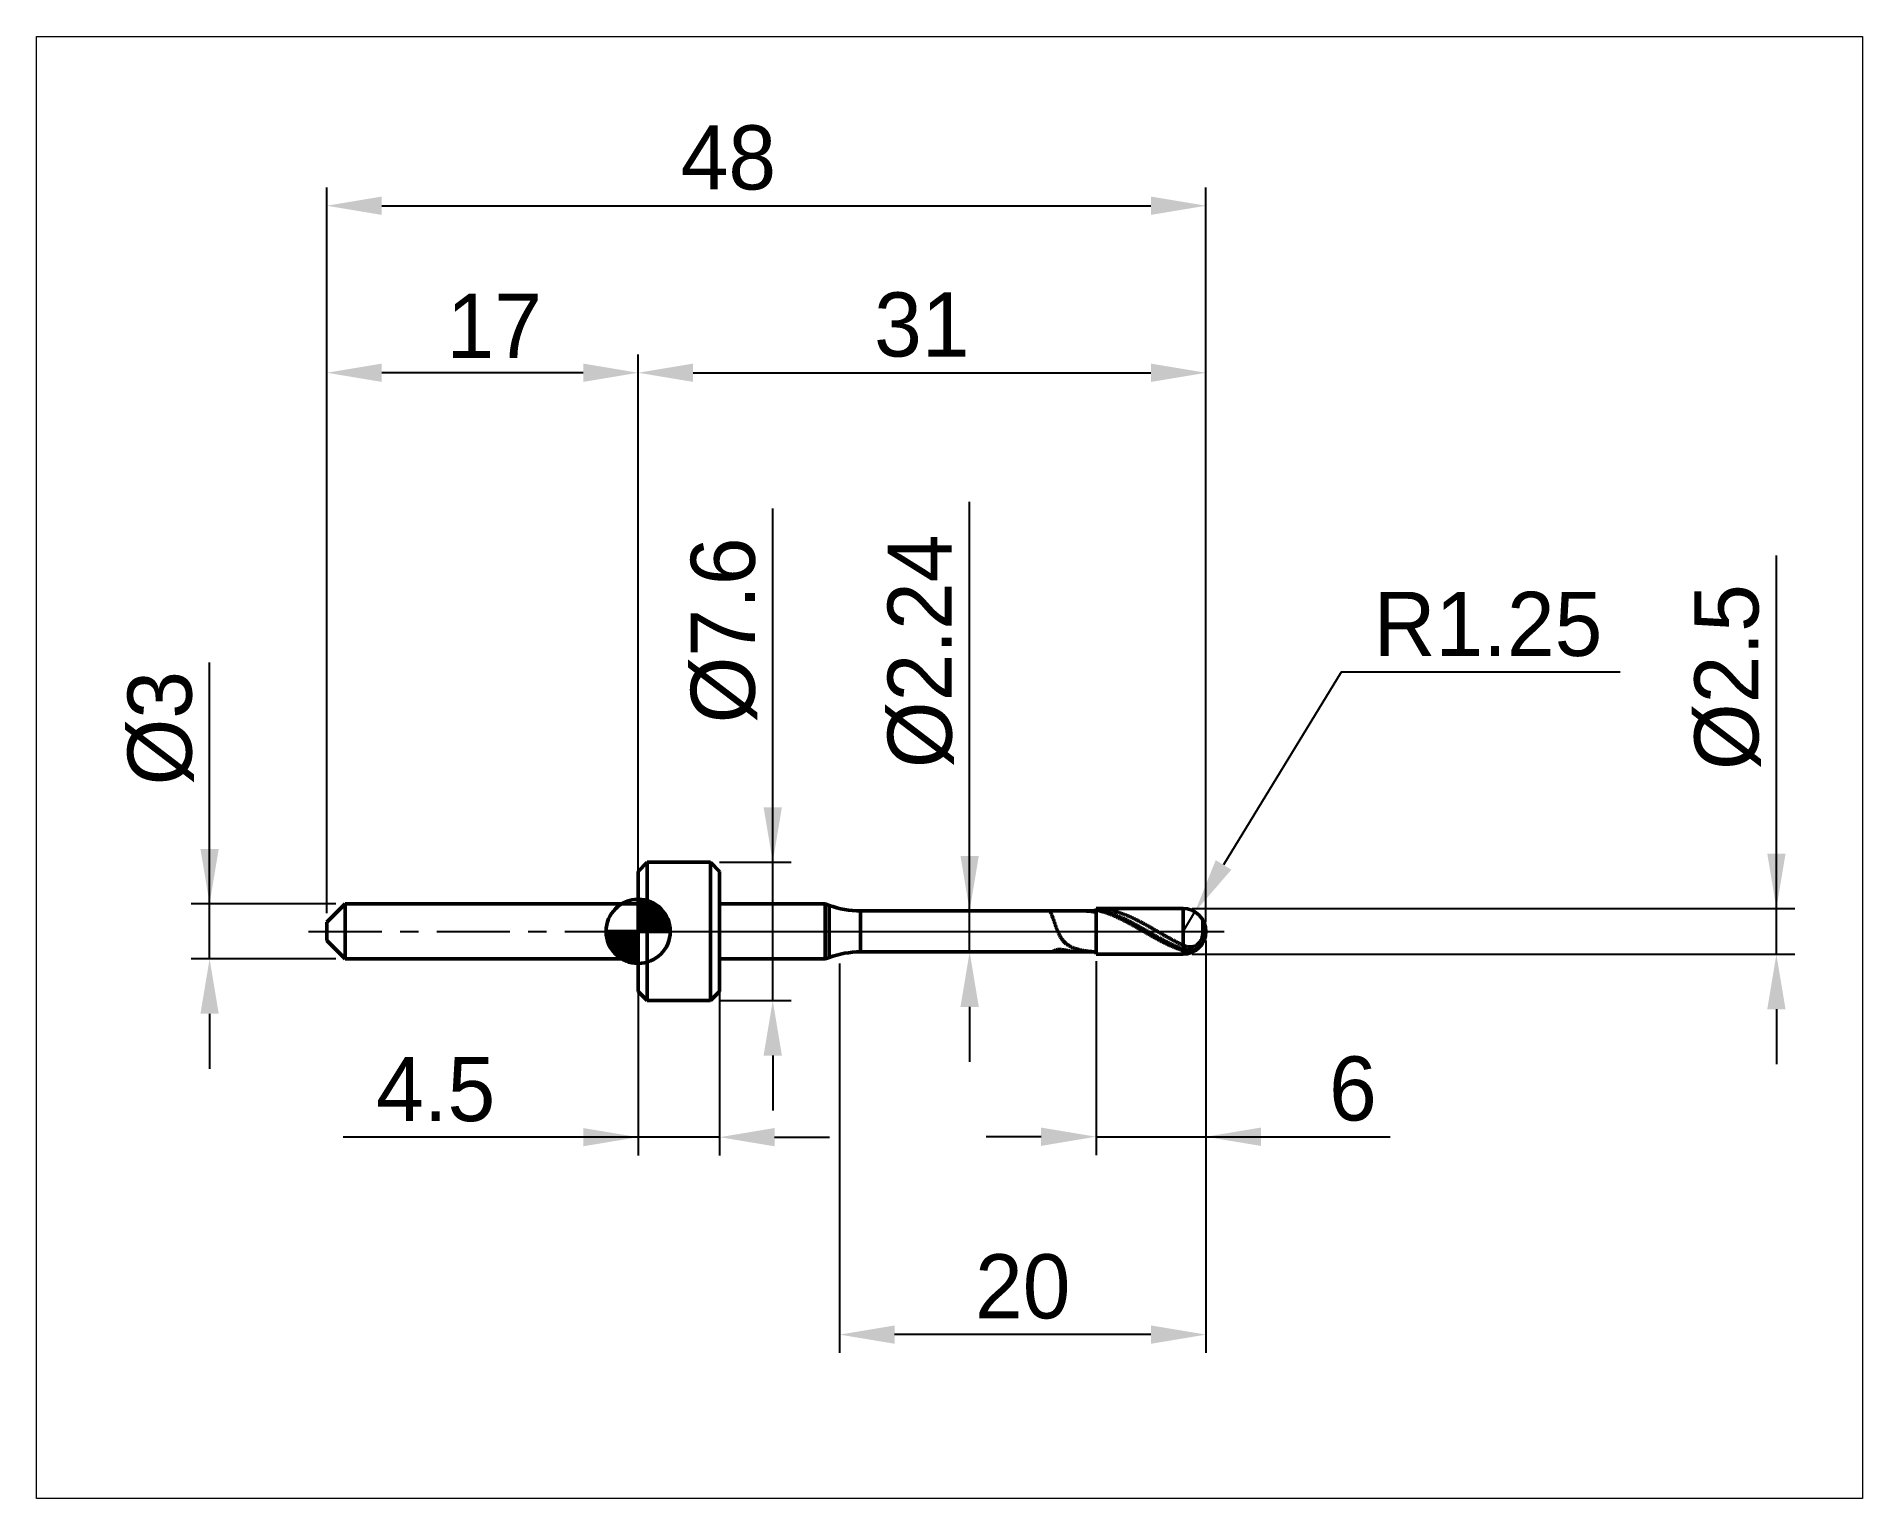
# Model space of a CAD drawing. Header units: millimetres. Extents: x -15.8 to 83.8, y -31 to 48.9.
import ezdxf

# ---------------------------------------------------------------- set-up
doc = ezdxf.new("R2010")
doc.units = ezdxf.units.MM
doc.header["$MEASUREMENT"] = 0
doc.linetypes.add('LONGDASHDASH', pattern=[7, 4, -1, 1, -1])
doc.layers.get('Defpoints').update_dxf_attribs({"linetype": 'CONTINUOUS'})
for name, color, linetype, lineweight in [('1', 4, 'CONTINUOUS', 50), ('2', 7, 'CONTINUOUS', 25), ('4', 2, 'LONGDASHDASH', 25), ('CUT', 1, 'CONTINUOUS', 25), ('INFTOTAL', 9, 'CONTINUOUS', 18), ('NOCUT', 7, 'CONTINUOUS', 25), ('SK1', 4, 'CONTINUOUS', 50), ('SK2', 7, 'CONTINUOUS', 25), ('SK4', 2, 'LONGDASHDASH', 25)]:
    doc.layers.add(name, color=color, linetype=linetype, lineweight=lineweight)
doc.styles.add('Monospac821 BT', font='Monos.ttf', dxfattribs={"height": 3.5})
doc.dimstyles.get("Standard").update_dxf_attribs({"dimtxt": 3.5, "dimasz": 3, "dimexe": 1, "dimexo": 0.5, "dimgap": 0.8, "dimtad": 1, "dimtoh": 1, "dimzin": 1, "dimdsep": 46, "dimtxsty": 'Monospac821 BT', "dimcen": 2.5, "dimadec": 1, "dimazin": 0, "dimtfac": 1, "dimtdec": 4, "dimtix": 1, "dimtmove": 1, "dimatfit": 3, "dimfxl": 1, "dimtolj": 1, "dimtzin": 1, "dimarcsym": 0})

msp = doc.modelspace()

# ---------------------------------------------------------------- blocks, each defined once
blk = doc.blocks.new('*D0')
at = {"layer": 'Defpoints', "color": 0}
for p in [(48, 39.614), (0, 0.5), (48, 0)]:
    blk.add_point(p, dxfattribs=at)
at = {"layer": 'SK2', "color": 0, "lineweight": -2}
for p, q in [((0, 1), (0, 40.614)), ((48, 0.5), (48, 40.614)), ((3, 39.614), (45, 39.614))]:
    blk.add_line(p, q, dxfattribs=at)
at = {"layer": 'SK2', "color": 0}
for points in [[(3, 40.114), (3, 39.114), (0, 39.614)], [(45, 39.114), (45, 40.114), (48, 39.614)]]:
    blk.add_solid(points, dxfattribs=at)
at = {"layer": 'SK2', "color": 0, "linetype": 'ByBlock', "insert": (21.927, 42.225), "char_height": 3.5, "attachment_point": 5}
blk.add_mtext('\\A1;48', dxfattribs=at)
blk = doc.blocks.new('*D1')
at = {"layer": 'Defpoints', "color": 0}
for p in [(0, 30.495), (17, 3.275), (0, 0.5)]:
    blk.add_point(p, dxfattribs=at)
at = {"layer": 'SK2', "color": 0, "lineweight": -2}
for p, q in [((0, 1), (0, 31.495)), ((17, 3.775), (17, 31.495)), ((14, 30.495), (3, 30.495))]:
    blk.add_line(p, q, dxfattribs=at)
at = {"layer": 'SK2', "color": 0}
for points in [[(3, 30.995), (3, 29.995), (0, 30.495)], [(14, 29.995), (14, 30.995), (17, 30.495)]]:
    blk.add_solid(points, dxfattribs=at)
at = {"layer": 'SK2', "color": 0, "linetype": 'ByBlock', "insert": (9.145, 33.055), "char_height": 3.5, "attachment_point": 5}
blk.add_mtext('\\A1;17', dxfattribs=at)
blk = doc.blocks.new('*D2')
at = {"layer": 'Defpoints', "color": 0}
for p in [(-6.4, 1.5), (1, 1.5), (1, -1.5)]:
    blk.add_point(p, dxfattribs=at)
at = {"layer": 'SK2', "color": 0, "lineweight": -2}
for p, q in [((-6.4, 1.5), (-6.4, 14.686)), ((-6.4, 4.5), (-6.4, 7.5)), ((0.5, 1.5), (-7.4, 1.5)), ((-6.4, -1.5), (-6.4, 1.5)), ((0.5, -1.5), (-7.4, -1.5)), ((-6.4, -4.5), (-6.4, -7.5))]:
    blk.add_line(p, q, dxfattribs=at)
at = {"layer": 'SK2', "color": 0}
for points in [[(-6.9, 4.5), (-5.9, 4.5), (-6.4, 1.5)], [(-5.9, -4.5), (-6.9, -4.5), (-6.4, -1.5)]]:
    blk.add_solid(points, dxfattribs=at)
at = {"layer": 'SK2', "color": 0, "linetype": 'ByBlock', "insert": (-9.062, 11.093), "char_height": 3.5, "attachment_point": 5, "rotation": 90}
blk.add_mtext('\\A1;%%c3', dxfattribs=at)
blk = doc.blocks.new('*D3')
at = {"layer": '2', "color": 0, "lineweight": -2}
for p, q in [((79.15, 1.25), (79.15, 20.5155)), ((79.15, 4.25), (79.15, 7.25)), ((47.25, 1.25), (80.15, 1.25)), ((79.15, -1.25), (79.15, 1.25)), ((47.25, -1.25), (80.15, -1.25)), ((79.15, -4.25), (79.15, -7.25))]:
    blk.add_line(p, q, dxfattribs=at)
at = {"layer": '2', "color": 0}
for points in [[(78.65, 4.25), (79.65, 4.25), (79.15, 1.25)], [(79.65, -4.25), (78.65, -4.25), (79.15, -1.25)]]:
    blk.add_solid(points, dxfattribs=at)
at = {"layer": 'Defpoints', "color": 0}
for p in [(46.75, 1.25), (79.15, 1.25), (46.75, -1.25)]:
    blk.add_point(p, dxfattribs=at)
at = {"layer": '2', "color": 0, "linetype": 'ByBlock', "insert": (76.488, 13.88275), "char_height": 3.5, "attachment_point": 5, "rotation": 90}
blk.add_mtext('\\A1;%%c2.5', dxfattribs=at)
blk = doc.blocks.new('*D4')
at = {"layer": '2', "color": 0, "lineweight": -2}
for p, q in [((55.382, 14.15), (48.963, 3.628)), ((70.619, 14.15), (55.382, 14.15)), ((46.75, 0), (47.401, 1.067))]:
    blk.add_line(p, q, dxfattribs=at)
at = {"layer": '2', "color": 0}
blk.add_solid([(48.536, 3.889), (49.39, 3.368), (47.401, 1.067)], dxfattribs=at)
at = {"layer": 'Defpoints', "color": 0}
for p in [(47.401, 1.067), (46.75, 0)]:
    blk.add_point(p, dxfattribs=at)
at = {"layer": '2', "color": 0, "linetype": 'ByBlock', "insert": (63.401, 16.761), "char_height": 3.5, "attachment_point": 5}
blk.add_mtext('\\A1;R1.25', dxfattribs=at)
blk = doc.blocks.new('*D5')
at = {"layer": '2', "color": 0, "lineweight": -2}
for p, q in [((35.1, 1.12), (35.1, 23.455)), ((35.1, 4.12), (35.1, 7.12)), ((41.5, 1.12), (34.1, 1.12)), ((35.1, -1.12), (35.1, 1.12)), ((41.5, -1.12), (34.1, -1.12)), ((35.1, -4.12), (35.1, -7.12))]:
    blk.add_line(p, q, dxfattribs=at)
at = {"layer": '2', "color": 0}
for points in [[(34.6, 4.12), (35.6, 4.12), (35.1, 1.12)], [(35.6, -4.12), (34.6, -4.12), (35.1, -1.12)]]:
    blk.add_solid(points, dxfattribs=at)
at = {"layer": 'Defpoints', "color": 0}
for p in [(35.1, 1.12), (42, 1.12), (42, -1.12)]:
    blk.add_point(p, dxfattribs=at)
at = {"layer": '2', "color": 0, "linetype": 'ByBlock', "insert": (32.438, 15.2875), "char_height": 3.5, "attachment_point": 5, "rotation": 90}
blk.add_mtext('\\A1;%%c2.24', dxfattribs=at)
blk = doc.blocks.new('*D6')
at = {"layer": '2', "color": 0, "lineweight": -2}
for p, q in [((24.35, 3.775), (24.35, 23.0895)), ((24.35, 6.775), (24.35, 9.775)), ((21.45, 3.775), (25.35, 3.775)), ((24.35, -3.775), (24.35, 3.775)), ((21.45, -3.775), (25.35, -3.775)), ((24.35, -6.775), (24.35, -9.775))]:
    blk.add_line(p, q, dxfattribs=at)
at = {"layer": '2', "color": 0}
for points in [[(23.85, 6.775), (24.85, 6.775), (24.35, 3.775)], [(24.85, -6.775), (23.85, -6.775), (24.35, -3.775)]]:
    blk.add_solid(points, dxfattribs=at)
at = {"layer": 'Defpoints', "color": 0}
for p in [(20.95, 3.775), (24.35, 3.775), (20.95, -3.775)]:
    blk.add_point(p, dxfattribs=at)
at = {"layer": '2', "color": 0, "linetype": 'ByBlock', "insert": (21.688, 16.43225), "char_height": 3.5, "attachment_point": 5, "rotation": 90}
blk.add_mtext('\\A1;%%c7.6', dxfattribs=at)
blk = doc.blocks.new('*D7')
at = {"layer": '2', "color": 0, "lineweight": -2}
for p, q in [((48, -0.5), (48, -12.21)), ((42, -1.62), (42, -12.21)), ((39, -11.21), (36, -11.21)), ((42, -11.21), (48, -11.21)), ((48, -11.21), (58.057, -11.21)), ((51, -11.21), (54, -11.21))]:
    blk.add_line(p, q, dxfattribs=at)
at = {"layer": '2', "color": 0}
for points in [[(39, -11.71), (39, -10.71), (42, -11.21)], [(51, -10.71), (51, -11.71), (48, -11.21)]]:
    blk.add_solid(points, dxfattribs=at)
at = {"layer": 'Defpoints', "color": 0}
for p in [(48, 0), (42, -1.12), (48, -11.21)]:
    blk.add_point(p, dxfattribs=at)
at = {"layer": '2', "color": 0, "linetype": 'ByBlock', "insert": (56.0285, -8.59875), "char_height": 3.5, "attachment_point": 5}
blk.add_mtext('\\A1;6', dxfattribs=at)
blk = doc.blocks.new('*D8')
at = {"layer": '2', "color": 0, "lineweight": -2}
for p, q in [((17, -1), (17, 31.495)), ((48, 0.5), (48, 31.495)), ((20, 30.495), (45, 30.495))]:
    blk.add_line(p, q, dxfattribs=at)
at = {"layer": '2', "color": 0}
for points in [[(20, 30.995), (20, 29.995), (17, 30.495)], [(45, 29.995), (45, 30.995), (48, 30.495)]]:
    blk.add_solid(points, dxfattribs=at)
at = {"layer": 'Defpoints', "color": 0}
for p in [(48, 30.495), (48, 0), (17, -1.5)]:
    blk.add_point(p, dxfattribs=at)
at = {"layer": '2', "color": 0, "linetype": 'ByBlock', "insert": (32.489, 33.106), "char_height": 3.5, "attachment_point": 5}
blk.add_mtext('\\A1;31', dxfattribs=at)
blk = doc.blocks.new('*D9')
at = {"layer": '2', "color": 0, "lineweight": -2}
for p, q in [((17, 2.775), (17, -12.233)), ((21.45, 2.775), (21.45, -12.233)), ((17, -11.233), (0.888, -11.233)), ((14, -11.233), (11, -11.233)), ((21.45, -11.233), (17, -11.233)), ((24.45, -11.233), (27.45, -11.233))]:
    blk.add_line(p, q, dxfattribs=at)
at = {"layer": '2', "color": 0}
for points in [[(14, -11.733), (14, -10.733), (17, -11.233)], [(24.45, -10.733), (24.45, -11.733), (21.45, -11.233)]]:
    blk.add_solid(points, dxfattribs=at)
at = {"layer": 'Defpoints', "color": 0}
for p in [(17, 3.275), (21.45, 3.275), (17, -11.233)]:
    blk.add_point(p, dxfattribs=at)
at = {"layer": '2', "color": 0, "linetype": 'ByBlock', "insert": (5.944, -8.633), "char_height": 3.5, "attachment_point": 5}
blk.add_mtext('\\A1;4.5', dxfattribs=at)
blk = doc.blocks.new('*D10')
at = {"layer": '2', "color": 0, "lineweight": -2}
for p, q in [((48, -0.5), (48, -23.011)), ((28, -1.75), (28, -23.011)), ((45, -22.011), (31, -22.011))]:
    blk.add_line(p, q, dxfattribs=at)
at = {"layer": '2', "color": 0}
for points in [[(31, -21.511), (31, -22.511), (28, -22.011)], [(45, -22.511), (45, -21.511), (48, -22.011)]]:
    blk.add_solid(points, dxfattribs=at)
at = {"layer": 'Defpoints', "color": 0}
for p in [(48, 0), (28, -1.25), (28, -22.011)]:
    blk.add_point(p, dxfattribs=at)
at = {"layer": '2', "color": 0, "linetype": 'ByBlock', "insert": (38, -19.4), "char_height": 3.5, "attachment_point": 5}
blk.add_mtext('\\A1;20', dxfattribs=at)

# ---------------------------------------------------------------- dimensions: what is measured, and where the dimension line sits
at = {"layer": '2'}
for base, p1, p2, override, picture, middle in [((48, 30.494701), (17, -1.5), (48, 0), {"dimtoh": 0, "dimzin": 9, "dimtmove": 0}, '*D8', (32.489481, 30.494701)), ((17, -11.2334041581), (21.45, 3.275), (17, 3.275), {"dimtoh": 0, "dimdec": 1, "dimzin": 9, "dimtmove": 0}, '*D9', (5.944, -11.2334041581)), ((28, -22.010862), (48, 0), (28, -1.25006), {"dimtoh": 0, "dimzin": 9, "dimtmove": 0}, '*D10', (38, -22.010862)), ((48, -11.21), (42, -1.12), (48, 0), {"dimtoh": 0, "dimzin": 9, "dimtmove": 0}, '*D7', (56.0285, -11.21))]:
    dim = msp.add_linear_dim(base=base, p1=p1, p2=p2, dimstyle='STANDARD', override=override, dxfattribs=at)
    dim.commit()
    dim.dimension.update_dxf_attribs({"geometry": picture, "text_midpoint": middle, "dimtype": 160})
for base, p1, p2, override, picture, middle in [((24.35, 3.775), (20.95, -3.775), (20.95, 3.775), {"dimtoh": 0, "dimdec": 1, "dimzin": 9, "dimtmove": 0}, '*D6', (24.35, 16.43225)), ((35.1, 1.12), (42, -1.12), (42, 1.12), {"dimtoh": 0, "dimzin": 9, "dimtmove": 0}, '*D5', (35.1, 15.2875)), ((79.15, 1.25), (46.75, -1.25), (46.75, 1.25), {"dimtoh": 0, "dimzin": 9, "dimtmove": 0}, '*D3', (79.15, 13.88275))]:
    dim = msp.add_linear_dim(base=base, p1=p1, p2=p2, angle=270, text='%%c<>', dimstyle='STANDARD', override=override, dxfattribs=at)
    dim.commit()
    dim.dimension.update_dxf_attribs({"geometry": picture, "text_midpoint": middle, "dimtype": 160})
dim = msp.add_radius_dim(center=(46.75, 0), mpoint=(47.400973, 1.067114), text='R1.25', dimstyle='STANDARD', dxfattribs=at)
dim.commit()
dim.dimension.update_dxf_attribs({"geometry": '*D4', "text_midpoint": (55.381947, 14.15), "dimtype": 164})
at = {"layer": 'SK2'}
for base, p1, p2, picture, middle in [((48, 39.614088), (0, 0.5), (48, 0), '*D0', (21.927045, 39.614088)), ((0, 30.494701), (17, 3.275), (0, 0.5), '*D1', (9.144549, 30.494701))]:
    dim = msp.add_linear_dim(base=base, p1=p1, p2=p2, dimstyle='STANDARD', override={"dimtoh": 0, "dimzin": 9, "dimtmove": 0}, dxfattribs=at)
    dim.commit()
    dim.dimension.update_dxf_attribs({"geometry": picture, "text_midpoint": middle, "dimtype": 160})
dim = msp.add_linear_dim(base=(-6.4, 1.5), p1=(1, -1.5), p2=(1, 1.5), angle=270, text='%%c<>', dimstyle='STANDARD', override={"dimtoh": 0, "dimzin": 9, "dimtmove": 0}, dxfattribs=at)
dim.commit()
dim.dimension.update_dxf_attribs({"geometry": '*D2', "text_midpoint": (-6.4, 11.093), "dimtype": 160})

# ---------------------------------------------------------------- linework, layer by layer
at = {"layer": '1'}
for p, q in [((17.5, 3.775), (17, 3.275)), ((17, 3.275), (17, 1.5)), ((17, 3.275), (17, 1.5)), ((17, -3.275), (17, 3.275)), ((20.95, 3.775), (17.5, 3.775)), ((17.5, 3.775), (17.5, -3.775)), ((21.45, 3.275), (20.95, 3.775)), ((20.95, 3.775), (20.95, -3.775)), ((21.45, 1.5), (21.45, 3.275)), ((17, 1.5), (17, -1.5)), ((17, 1.5), (17, -1.5)), ((27.207324, 1.5), (21.45, 1.5)), ((21.45, 1.5), (21.45, -1.5)), ((27.422899, 1.421537), (27.207324, 1.5)), ((27.207324, 1.5), (27.207324, -1.5)), ((27.422899, 1.421537), (27.422899, -1.421537)), ((42, 1.12), (29.133, 1.12)), ((29.133, -1.12), (29.133, 1.12)), ((39.5, 1.073756), (39.528333, 1.105294)), ((39.5, 1.072549), (39.5, 1.073756)), ((39.528333, 1.025325), (39.5, 1.072549)), ((39.528333, 1.105294), (39.556667, 1.118452)), ((39.556667, 0.966313), (39.528333, 1.025325)), ((39.556667, 1.118452), (39.572357, 1.12)), ((41.256667, 1.119936), (41.233611, 1.12)), ((41.285, 1.119685), (41.256667, 1.119936)), ((41.313333, 1.119241), (41.285, 1.119685)), ((41.341667, 1.118605), (41.313333, 1.119241)), ((41.37, 1.117778), (41.341667, 1.118605)), ((41.398333, 1.11676), (41.37, 1.117778)), ((41.426667, 1.11555), (41.398333, 1.11676)), ((41.455, 1.11415), (41.426667, 1.11555)), ((41.483333, 1.112558), (41.455, 1.11415)), ((41.511667, 1.110776), (41.483333, 1.112558)), ((41.54, 1.108804), (41.511667, 1.110776)), ((41.568333, 1.106642), (41.54, 1.108804)), ((41.596667, 1.10429), (41.568333, 1.106642)), ((41.625, 1.101749), (41.596667, 1.10429)), ((41.653333, 1.09902), (41.625, 1.101749)), ((41.681667, 1.096102), (41.653333, 1.09902)), ((41.71, 1.092997), (41.681667, 1.096102)), ((41.738333, 1.089704), (41.71, 1.092997)), ((41.766667, 1.086225), (41.738333, 1.089704)), ((41.795, 1.08256), (41.766667, 1.086225)), ((41.823333, 1.078709), (41.795, 1.08256)), ((41.851667, 1.074674), (41.823333, 1.078709)), ((41.88, 1.070455), (41.851667, 1.074674)), ((41.908333, 1.066052), (41.88, 1.070455)), ((41.936667, 1.061467), (41.908333, 1.066052)), ((41.965, 1.056699), (41.936667, 1.061467)), ((41.993333, 1.051751), (41.965, 1.056699)), ((42.021667, 1.160683), (41.993333, 1.051751)), ((46.75, 1.25), (42, 1.25)), ((42, 1.25), (42, 1.12)), ((42, -1.25), (42, 1.25)), ((42, 1.12), (42, -1.12)), ((42.021667, 1.24939), (42.010056, 1.25)), ((42.05, 1.248771), (42.021667, 1.24939)), ((42.021667, 1.186225), (42.05, 1.181652)), ((42.05, 1.154511), (42.021667, 1.160683)), ((42.078333, 1.247939), (42.05, 1.248771)), ((42.05, 1.181652), (42.078333, 1.176877)), ((42.078333, 1.148142), (42.05, 1.154511)), ((42.106667, 1.246894), (42.078333, 1.247939)), ((42.078333, 1.176877), (42.106667, 1.171901)), ((42.106667, 1.141576), (42.078333, 1.148142)), ((42.135, 1.245635), (42.106667, 1.246894)), ((42.106667, 1.171901), (42.135, 1.166724)), ((42.135, 1.134814), (42.106667, 1.141576)), ((42.163333, 1.244162), (42.135, 1.245635)), ((42.135, 1.166724), (42.163333, 1.161347)), ((42.163333, 1.127858), (42.135, 1.134814)), ((42.191667, 1.242476), (42.163333, 1.244162)), ((42.163333, 1.161347), (42.191667, 1.155771)), ((42.191667, 1.120709), (42.163333, 1.127858)), ((42.22, 1.240578), (42.191667, 1.242476)), ((42.191667, 1.155771), (42.22, 1.149997)), ((42.22, 1.113369), (42.191667, 1.120709)), ((42.248333, 1.238467), (42.22, 1.240578)), ((42.22, 1.149997), (42.248333, 1.144026)), ((42.248333, 1.105837), (42.22, 1.113369)), ((42.276667, 1.236144), (42.248333, 1.238467)), ((42.248333, 1.144026), (42.276667, 1.13786)), ((42.276667, 1.098116), (42.248333, 1.105837)), ((42.305, 1.233609), (42.276667, 1.236144)), ((42.276667, 1.13786), (42.305, 1.131498)), ((42.305, 1.090207), (42.276667, 1.098116)), ((42.333333, 1.230863), (42.305, 1.233609)), ((42.305, 1.131498), (42.333333, 1.124943)), ((42.333333, 1.082111), (42.305, 1.090207)), ((42.361667, 1.227907), (42.333333, 1.230863)), ((42.333333, 1.124943), (42.361667, 1.118195)), ((42.361667, 1.07383), (42.333333, 1.082111)), ((42.39, 1.22474), (42.361667, 1.227907)), ((42.361667, 1.118195), (42.39, 1.111255)), ((42.39, 1.065365), (42.361667, 1.07383)), ((42.418333, 1.221363), (42.39, 1.22474)), ((42.39, 1.111255), (42.418333, 1.104125)), ((42.418333, 1.056718), (42.39, 1.065365)), ((42.446667, 1.217777), (42.418333, 1.221363)), ((42.418333, 1.104125), (42.446667, 1.096806)), ((42.446667, 1.047889), (42.418333, 1.056718)), ((42.475, 1.213982), (42.446667, 1.217777)), ((42.446667, 1.096806), (42.475, 1.0893)), ((42.475, 1.038881), (42.446667, 1.047889)), ((42.503333, 1.20998), (42.475, 1.213982)), ((42.475, 1.0893), (42.503333, 1.081606)), ((42.503333, 1.029696), (42.475, 1.038881)), ((42.531667, 1.20577), (42.503333, 1.20998)), ((42.503333, 1.081606), (42.531667, 1.073728)), ((42.531667, 1.020333), (42.503333, 1.029696)), ((42.56, 1.201354), (42.531667, 1.20577)), ((42.531667, 1.073728), (42.56, 1.065666)), ((42.56, 1.010797), (42.531667, 1.020333)), ((42.588333, 1.196733), (42.56, 1.201354)), ((42.56, 1.065666), (42.588333, 1.057421)), ((42.588333, 1.001087), (42.56, 1.010797)), ((42.616667, 1.191906), (42.588333, 1.196733)), ((42.588333, 1.057421), (42.616667, 1.048995)), ((42.616667, 0.991205), (42.588333, 1.001087)), ((42.645, 1.186875), (42.616667, 1.191906)), ((42.616667, 1.048995), (42.645, 1.040389)), ((42.673333, 1.181641), (42.645, 1.186875)), ((42.645, 1.040389), (42.673333, 1.031605)), ((42.701667, 1.176204), (42.673333, 1.181641)), ((42.673333, 1.031605), (42.701667, 1.022645)), ((42.73, 1.170566), (42.701667, 1.176204)), ((42.701667, 1.022645), (42.73, 1.013509)), ((42.758333, 1.164728), (42.73, 1.170566)), ((42.73, 1.013509), (42.758333, 1.0042)), ((42.786667, 1.15869), (42.758333, 1.164728)), ((42.758333, 1.0042), (42.786667, 0.994719)), ((42.815, 1.152453), (42.786667, 1.15869)), ((42.843333, 1.14602), (42.815, 1.152453)), ((42.871667, 1.13939), (42.843333, 1.14602)), ((42.9, 1.132565), (42.871667, 1.13939)), ((42.928333, 1.125546), (42.9, 1.132565)), ((42.956667, 1.118334), (42.928333, 1.125546)), ((42.985, 1.110931), (42.956667, 1.118334)), ((43.013333, 1.103337), (42.985, 1.110931)), ((43.041667, 1.095554), (43.013333, 1.103337)), ((43.07, 1.087584), (43.041667, 1.095554)), ((43.098333, 1.079428), (43.07, 1.087584)), ((43.126667, 1.071087), (43.098333, 1.079428)), ((43.155, 1.062562), (43.126667, 1.071087)), ((43.183333, 1.053855), (43.155, 1.062562)), ((43.211667, 1.044968), (43.183333, 1.053855)), ((43.24, 1.035902), (43.211667, 1.044968)), ((43.268333, 1.026658), (43.24, 1.035902)), ((43.296667, 1.017239), (43.268333, 1.026658)), ((43.325, 1.007645), (43.296667, 1.017239)), ((43.353333, 0.997879), (43.325, 1.007645)), ((43.381667, 0.987942), (43.353333, 0.997879)), ((46.75, 1.25), (46.75, -1.25)), ((39.585, 0.89822), (39.556667, 0.966313)), ((39.613333, 0.823452), (39.585, 0.89822)), ((39.641667, 0.744107), (39.613333, 0.823452)), ((39.67, 0.661977), (39.641667, 0.744107)), ((39.698333, 0.578565), (39.67, 0.661977)), ((39.726667, 0.495108), (39.698333, 0.578565)), ((39.755, 0.412605), (39.726667, 0.495108)), ((39.783333, 0.331842), (39.755, 0.412605)), ((39.811667, 0.253423), (39.783333, 0.331842)), ((39.84, 0.177793), (39.811667, 0.253423)), ((39.868333, 0.105267), (39.84, 0.177793)), ((39.896667, 0.036051), (39.868333, 0.105267)), ((39.925, -0.029742), (39.896667, 0.036051)), ((42.645, 0.981154), (42.616667, 0.991205)), ((42.673333, 0.970935), (42.645, 0.981154)), ((42.701667, 0.960549), (42.673333, 0.970935)), ((42.73, 0.949999), (42.701667, 0.960549)), ((42.758333, 0.939287), (42.73, 0.949999)), ((42.786667, 0.928413), (42.758333, 0.939287)), ((42.786667, 0.994719), (42.815, 0.985067)), ((42.815, 0.917381), (42.786667, 0.928413)), ((42.815, 0.985067), (42.843333, 0.975247)), ((42.843333, 0.906191), (42.815, 0.917381)), ((42.843333, 0.975247), (42.871667, 0.96526)), ((42.871667, 0.894846), (42.843333, 0.906191)), ((42.871667, 0.96526), (42.9, 0.955107)), ((42.9, 0.883348), (42.871667, 0.894846)), ((42.9, 0.955107), (42.928333, 0.944791)), ((42.928333, 0.871699), (42.9, 0.883348)), ((42.928333, 0.944791), (42.956667, 0.934313)), ((42.956667, 0.8599), (42.928333, 0.871699)), ((42.956667, 0.934313), (42.985, 0.923675)), ((42.985, 0.847954), (42.956667, 0.8599)), ((42.985, 0.923675), (43.013333, 0.912879)), ((43.013333, 0.835863), (42.985, 0.847954)), ((43.013333, 0.912879), (43.041667, 0.901927)), ((43.041667, 0.823629), (43.013333, 0.835863)), ((43.041667, 0.901927), (43.07, 0.89082)), ((43.07, 0.811254), (43.041667, 0.823629)), ((43.07, 0.89082), (43.098333, 0.87956)), ((43.098333, 0.798739), (43.07, 0.811254)), ((43.098333, 0.87956), (43.126667, 0.86815)), ((43.126667, 0.786088), (43.098333, 0.798739)), ((43.126667, 0.86815), (43.155, 0.856592)), ((43.155, 0.773303), (43.126667, 0.786088)), ((43.155, 0.856592), (43.183333, 0.844886)), ((43.183333, 0.760385), (43.155, 0.773303)), ((43.183333, 0.844886), (43.211667, 0.833036)), ((43.211667, 0.747336), (43.183333, 0.760385)), ((43.211667, 0.833036), (43.24, 0.821043)), ((43.24, 0.73416), (43.211667, 0.747336)), ((43.24, 0.821043), (43.268333, 0.80891)), ((43.268333, 0.720858), (43.24, 0.73416)), ((43.268333, 0.80891), (43.296667, 0.796638)), ((43.296667, 0.707433), (43.268333, 0.720858)), ((43.296667, 0.796638), (43.325, 0.784229)), ((43.325, 0.693886), (43.296667, 0.707433)), ((43.325, 0.784229), (43.353333, 0.771687)), ((43.353333, 0.68022), (43.325, 0.693886)), ((43.353333, 0.771687), (43.381667, 0.759012)), ((43.381667, 0.666438), (43.353333, 0.68022)), ((43.41, 0.977836), (43.381667, 0.987942)), ((43.381667, 0.759012), (43.41, 0.746207)), ((43.41, 0.652542), (43.381667, 0.666438)), ((43.438333, 0.967562), (43.41, 0.977836)), ((43.41, 0.746207), (43.438333, 0.733274)), ((43.438333, 0.638535), (43.41, 0.652542)), ((43.466667, 0.957123), (43.438333, 0.967562)), ((43.438333, 0.733274), (43.466667, 0.720216)), ((43.466667, 0.624417), (43.438333, 0.638535)), ((43.495, 0.94652), (43.466667, 0.957123)), ((43.466667, 0.720216), (43.495, 0.707035)), ((43.495, 0.610193), (43.466667, 0.624417)), ((43.523333, 0.935754), (43.495, 0.94652)), ((43.495, 0.707035), (43.523333, 0.693732)), ((43.523333, 0.595865), (43.495, 0.610193)), ((43.551667, 0.924829), (43.523333, 0.935754)), ((43.523333, 0.693732), (43.551667, 0.680311)), ((43.551667, 0.581434), (43.523333, 0.595865)), ((43.58, 0.913745), (43.551667, 0.924829)), ((43.551667, 0.680311), (43.58, 0.666773)), ((43.58, 0.566904), (43.551667, 0.581434)), ((43.608333, 0.902504), (43.58, 0.913745)), ((43.58, 0.666773), (43.608333, 0.65312)), ((43.608333, 0.552276), (43.58, 0.566904)), ((43.636667, 0.891109), (43.608333, 0.902504)), ((43.608333, 0.65312), (43.636667, 0.639356)), ((43.636667, 0.537554), (43.608333, 0.552276)), ((43.665, 0.879561), (43.636667, 0.891109)), ((43.636667, 0.639356), (43.665, 0.625483)), ((43.665, 0.52274), (43.636667, 0.537554)), ((43.693333, 0.867863), (43.665, 0.879561)), ((43.665, 0.625483), (43.693333, 0.611502)), ((43.693333, 0.507837), (43.665, 0.52274)), ((43.721667, 0.856016), (43.693333, 0.867863)), ((43.693333, 0.611502), (43.721667, 0.597417)), ((43.721667, 0.492846), (43.693333, 0.507837)), ((43.75, 0.844023), (43.721667, 0.856016)), ((43.721667, 0.597417), (43.75, 0.583229)), ((43.75, 0.477772), (43.721667, 0.492846)), ((43.778333, 0.831885), (43.75, 0.844023)), ((43.75, 0.583229), (43.778333, 0.568942)), ((43.778333, 0.462615), (43.75, 0.477772)), ((43.806667, 0.819604), (43.778333, 0.831885)), ((43.778333, 0.568942), (43.806667, 0.554557)), ((43.806667, 0.447379), (43.778333, 0.462615)), ((43.835, 0.807183), (43.806667, 0.819604)), ((43.806667, 0.554557), (43.835, 0.540077)), ((43.835, 0.432066), (43.806667, 0.447379)), ((43.863333, 0.794624), (43.835, 0.807183)), ((43.835, 0.540077), (43.863333, 0.525505)), ((43.863333, 0.41668), (43.835, 0.432066)), ((43.891667, 0.781929), (43.863333, 0.794624)), ((43.863333, 0.525505), (43.891667, 0.510842)), ((43.891667, 0.401222), (43.863333, 0.41668)), ((43.92, 0.7691), (43.891667, 0.781929)), ((43.891667, 0.510842), (43.92, 0.496092)), ((43.92, 0.385695), (43.891667, 0.401222)), ((43.948333, 0.756139), (43.92, 0.7691)), ((43.92, 0.496092), (43.948333, 0.481257)), ((43.948333, 0.370103), (43.92, 0.385695)), ((43.976667, 0.743049), (43.948333, 0.756139)), ((43.948333, 0.481257), (43.976667, 0.46634)), ((43.976667, 0.354447), (43.948333, 0.370103)), ((44.005, 0.729831), (43.976667, 0.743049)), ((43.976667, 0.46634), (44.005, 0.451343)), ((44.005, 0.33873), (43.976667, 0.354447)), ((44.033333, 0.716488), (44.005, 0.729831)), ((44.005, 0.451343), (44.033333, 0.436269)), ((44.033333, 0.322955), (44.005, 0.33873)), ((44.061667, 0.703023), (44.033333, 0.716488)), ((44.033333, 0.436269), (44.061667, 0.421119)), ((44.061667, 0.307125), (44.033333, 0.322955)), ((44.09, 0.689437), (44.061667, 0.703023)), ((44.061667, 0.421119), (44.09, 0.405898)), ((44.09, 0.291243), (44.061667, 0.307125)), ((44.118333, 0.675734), (44.09, 0.689437)), ((44.09, 0.405898), (44.118333, 0.390607)), ((44.118333, 0.27531), (44.09, 0.291243)), ((44.146667, 0.661914), (44.118333, 0.675734)), ((44.118333, 0.390607), (44.146667, 0.37525)), ((44.146667, 0.25933), (44.118333, 0.27531)), ((44.175, 0.647981), (44.146667, 0.661914)), ((44.146667, 0.37525), (44.175, 0.359828)), ((44.175, 0.243306), (44.146667, 0.25933)), ((44.203333, 0.633937), (44.175, 0.647981)), ((44.175, 0.359828), (44.203333, 0.344344)), ((44.203333, 0.22724), (44.175, 0.243306)), ((44.231667, 0.619785), (44.203333, 0.633937)), ((44.203333, 0.344344), (44.231667, 0.328802)), ((44.231667, 0.211136), (44.203333, 0.22724)), ((44.26, 0.605527), (44.231667, 0.619785)), ((44.231667, 0.328802), (44.26, 0.313203)), ((44.26, 0.194995), (44.231667, 0.211136)), ((44.288333, 0.591164), (44.26, 0.605527)), ((44.26, 0.313203), (44.288333, 0.29755)), ((44.288333, 0.178821), (44.26, 0.194995)), ((44.316667, 0.576701), (44.288333, 0.591164)), ((44.288333, 0.29755), (44.316667, 0.281847)), ((44.316667, 0.162616), (44.288333, 0.178821)), ((44.345, 0.562139), (44.316667, 0.576701)), ((44.316667, 0.281847), (44.345, 0.266095)), ((44.345, 0.146383), (44.316667, 0.162616)), ((44.373333, 0.54748), (44.345, 0.562139)), ((44.345, 0.266095), (44.373333, 0.250298)), ((44.373333, 0.130125), (44.345, 0.146383)), ((44.401667, 0.532728), (44.373333, 0.54748)), ((44.373333, 0.250298), (44.401667, 0.234458)), ((44.401667, 0.113845), (44.373333, 0.130125)), ((44.43, 0.517884), (44.401667, 0.532728)), ((44.401667, 0.234458), (44.43, 0.218577)), ((44.43, 0.097546), (44.401667, 0.113845)), ((44.458333, 0.502952), (44.43, 0.517884)), ((44.43, 0.218577), (44.458333, 0.20266)), ((44.458333, 0.08123), (44.43, 0.097546)), ((44.486667, 0.487934), (44.458333, 0.502952)), ((44.458333, 0.20266), (44.486667, 0.186707)), ((44.486667, 0.064899), (44.458333, 0.08123)), ((44.515, 0.472832), (44.486667, 0.487934)), ((44.486667, 0.186707), (44.515, 0.170723)), ((44.515, 0.048558), (44.486667, 0.064899)), ((44.543333, 0.457649), (44.515, 0.472832)), ((44.515, 0.170723), (44.543333, 0.154709)), ((44.543333, 0.032208), (44.515, 0.048558)), ((44.571667, 0.442388), (44.543333, 0.457649)), ((44.543333, 0.154709), (44.571667, 0.138669)), ((44.571667, 0.015853), (44.543333, 0.032208)), ((44.6, 0.427051), (44.571667, 0.442388)), ((44.571667, 0.138669), (44.6, 0.122605)), ((44.6, -0.000504), (44.571667, 0.015853)), ((44.628333, 0.411641), (44.6, 0.427051)), ((44.6, 0.122605), (44.628333, 0.10652)), ((44.656667, 0.39616), (44.628333, 0.411641)), ((44.628333, 0.10652), (44.656667, 0.090417)), ((44.685, 0.380612), (44.656667, 0.39616)), ((44.656667, 0.090417), (44.685, 0.074299)), ((44.713333, 0.364998), (44.685, 0.380612)), ((44.685, 0.074299), (44.713333, 0.058167)), ((44.741667, 0.349322), (44.713333, 0.364998)), ((44.713333, 0.058167), (44.741667, 0.042026)), ((44.77, 0.333586), (44.741667, 0.349322)), ((44.741667, 0.042026), (44.77, 0.025877)), ((44.798333, 0.317793), (44.77, 0.333586)), ((44.77, 0.025877), (44.798333, 0.009725)), ((44.826667, 0.301945), (44.798333, 0.317793)), ((44.798333, 0.009725), (44.826667, -0.00643)), ((44.855, 0.286046), (44.826667, 0.301945)), ((44.883333, 0.270098), (44.855, 0.286046)), ((44.911667, 0.254104), (44.883333, 0.270098)), ((44.94, 0.238066), (44.911667, 0.254104)), ((44.968333, 0.221987), (44.94, 0.238066)), ((44.996667, 0.20587), (44.968333, 0.221987)), ((45.025, 0.189718), (44.996667, 0.20587)), ((45.053333, 0.173533), (45.025, 0.189718)), ((45.081667, 0.157319), (45.053333, 0.173533)), ((45.11, 0.141078), (45.081667, 0.157319)), ((45.138333, 0.124813), (45.11, 0.141078)), ((45.166667, 0.108526), (45.138333, 0.124813)), ((45.195, 0.092221), (45.166667, 0.108526)), ((45.223333, 0.075899), (45.195, 0.092221)), ((45.251667, 0.059565), (45.223333, 0.075899)), ((45.28, 0.043221), (45.251667, 0.059565)), ((45.308333, 0.026869), (45.28, 0.043221)), ((45.336667, 0.010513), (45.308333, 0.026869)), ((45.365, -0.005845), (45.336667, 0.010513)), ((47.813997, 0.656057), (47.83, 0.627056)), ((47.83, -0.133569), (47.83, 0.627056)), ((47.83, 0.627056), (47.83, -0.133569)), ((39.868333, -0.998684), (39.896667, -0.993164)), ((39.896667, -0.993164), (39.925, -0.98926)), ((39.953333, -0.092069), (39.925, -0.029742)), ((39.925, -0.98926), (39.953333, -0.986824)), ((39.981667, -0.150945), (39.953333, -0.092069)), ((39.953333, -0.986824), (39.981667, -0.985699)), ((40.01, -0.20643), (39.981667, -0.150945)), ((39.981667, -0.985699), (40.01, -0.98573)), ((40.038333, -0.258618), (40.01, -0.20643)), ((40.01, -0.98573), (40.038333, -0.986762)), ((40.066667, -0.307628), (40.038333, -0.258618)), ((40.038333, -0.986762), (40.066667, -0.988654)), ((40.095, -0.353596), (40.066667, -0.307628)), ((40.066667, -0.988654), (40.095, -0.991271)), ((40.123333, -0.396669), (40.095, -0.353596)), ((40.095, -0.991271), (40.123333, -0.994493)), ((40.151667, -0.437004), (40.123333, -0.396669)), ((40.123333, -0.994493), (40.151667, -0.998212)), ((40.18, -0.474756), (40.151667, -0.437004)), ((40.208333, -0.510085), (40.18, -0.474756)), ((40.236667, -0.543144), (40.208333, -0.510085)), ((40.265, -0.574085), (40.236667, -0.543144)), ((40.293333, -0.603053), (40.265, -0.574085)), ((40.321667, -0.630187), (40.293333, -0.603053)), ((40.35, -0.655619), (40.321667, -0.630187)), ((40.378333, -0.679475), (40.35, -0.655619)), ((40.406667, -0.701872), (40.378333, -0.679475)), ((40.435, -0.72292), (40.406667, -0.701872)), ((40.463333, -0.742722), (40.435, -0.72292)), ((40.491667, -0.761373), (40.463333, -0.742722)), ((40.52, -0.778963), (40.491667, -0.761373)), ((40.548333, -0.795574), (40.52, -0.778963)), ((40.576667, -0.811281), (40.548333, -0.795574)), ((40.605, -0.826156), (40.576667, -0.811281)), ((40.633333, -0.840261), (40.605, -0.826156)), ((40.661667, -0.853657), (40.633333, -0.840261)), ((40.69, -0.866398), (40.661667, -0.853657)), ((40.718333, -0.878532), (40.69, -0.866398)), ((40.746667, -0.890106), (40.718333, -0.878532)), ((40.775, -0.901161), (40.746667, -0.890106)), ((40.803333, -0.911735), (40.775, -0.901161)), ((40.831667, -0.92186), (40.803333, -0.911735)), ((40.86, -0.931569), (40.831667, -0.92186)), ((40.888333, -0.940889), (40.86, -0.931569)), ((40.916667, -0.949846), (40.888333, -0.940889)), ((40.945, -0.958461), (40.916667, -0.949846)), ((40.973333, -0.966756), (40.945, -0.958461)), ((41.001667, -0.974748), (40.973333, -0.966756)), ((41.03, -0.982453), (41.001667, -0.974748)), ((41.058333, -0.989887), (41.03, -0.982453)), ((41.086667, -0.997061), (41.058333, -0.989887)), ((44.628333, -0.016862), (44.6, -0.000504)), ((44.656667, -0.033217), (44.628333, -0.016862)), ((44.685, -0.049566), (44.656667, -0.033217)), ((44.713333, -0.065907), (44.685, -0.049566)), ((44.741667, -0.082236), (44.713333, -0.065907)), ((44.77, -0.098552), (44.741667, -0.082236)), ((44.798333, -0.11485), (44.77, -0.098552)), ((44.826667, -0.131129), (44.798333, -0.11485)), ((44.826667, -0.00643), (44.855, -0.022584)), ((44.855, -0.147385), (44.826667, -0.131129)), ((44.855, -0.022584), (44.883333, -0.038733)), ((44.883333, -0.163616), (44.855, -0.147385)), ((44.883333, -0.038733), (44.911667, -0.054876)), ((44.911667, -0.179819), (44.883333, -0.163616)), ((44.911667, -0.054876), (44.94, -0.07101)), ((44.94, -0.195992), (44.911667, -0.179819)), ((44.94, -0.07101), (44.968333, -0.087131)), ((44.968333, -0.21213), (44.94, -0.195992)), ((44.968333, -0.087131), (44.996667, -0.103238)), ((44.996667, -0.228233), (44.968333, -0.21213)), ((44.996667, -0.103238), (45.025, -0.119327)), ((45.025, -0.244296), (44.996667, -0.228233)), ((45.025, -0.119327), (45.053333, -0.135395)), ((45.053333, -0.260317), (45.025, -0.244296)), ((45.053333, -0.135395), (45.081667, -0.15144)), ((45.081667, -0.276294), (45.053333, -0.260317)), ((45.081667, -0.15144), (45.11, -0.167459)), ((45.11, -0.292224), (45.081667, -0.276294)), ((45.11, -0.167459), (45.138333, -0.18345)), ((45.138333, -0.308103), (45.11, -0.292224)), ((45.138333, -0.18345), (45.166667, -0.199409)), ((45.166667, -0.32393), (45.138333, -0.308103)), ((45.166667, -0.199409), (45.195, -0.215334)), ((45.195, -0.339701), (45.166667, -0.32393)), ((45.195, -0.215334), (45.223333, -0.231222)), ((45.223333, -0.355414), (45.195, -0.339701)), ((45.223333, -0.231222), (45.251667, -0.247071)), ((45.251667, -0.371066), (45.223333, -0.355414)), ((45.251667, -0.247071), (45.28, -0.262877)), ((45.28, -0.386655), (45.251667, -0.371066)), ((45.28, -0.262877), (45.308333, -0.278638)), ((45.308333, -0.402178), (45.28, -0.386655)), ((45.308333, -0.278638), (45.336667, -0.294352)), ((45.336667, -0.417631), (45.308333, -0.402178)), ((45.336667, -0.294352), (45.365, -0.310015)), ((45.365, -0.433013), (45.336667, -0.417631)), ((45.393333, -0.022202), (45.365, -0.005845)), ((45.365, -0.310015), (45.393333, -0.325625)), ((45.393333, -0.448321), (45.365, -0.433013)), ((45.421667, -0.038556), (45.393333, -0.022202)), ((45.393333, -0.325625), (45.421667, -0.341179)), ((45.421667, -0.463552), (45.393333, -0.448321)), ((45.45, -0.054902), (45.421667, -0.038556)), ((45.421667, -0.341179), (45.45, -0.356675)), ((45.45, -0.478704), (45.421667, -0.463552)), ((45.478333, -0.07124), (45.45, -0.054902)), ((45.45, -0.356675), (45.478333, -0.37211)), ((45.478333, -0.493774), (45.45, -0.478704)), ((45.506667, -0.087565), (45.478333, -0.07124)), ((45.478333, -0.37211), (45.506667, -0.387481)), ((45.506667, -0.508759), (45.478333, -0.493774)), ((45.535, -0.103875), (45.506667, -0.087565)), ((45.506667, -0.387481), (45.535, -0.402785)), ((45.535, -0.523657), (45.506667, -0.508759)), ((45.563333, -0.120167), (45.535, -0.103875)), ((45.535, -0.402785), (45.563333, -0.418021)), ((45.563333, -0.538465), (45.535, -0.523657)), ((45.591667, -0.136439), (45.563333, -0.120167)), ((45.563333, -0.418021), (45.591667, -0.433185)), ((45.591667, -0.553181), (45.563333, -0.538465)), ((45.62, -0.152687), (45.591667, -0.136439)), ((45.591667, -0.433185), (45.62, -0.448275)), ((45.62, -0.567803), (45.591667, -0.553181)), ((45.648333, -0.168909), (45.62, -0.152687)), ((45.62, -0.448275), (45.648333, -0.463288)), ((45.648333, -0.582327), (45.62, -0.567803)), ((45.676667, -0.185103), (45.648333, -0.168909)), ((45.648333, -0.463288), (45.676667, -0.478222)), ((45.676667, -0.596751), (45.648333, -0.582327)), ((45.705, -0.201264), (45.676667, -0.185103)), ((45.676667, -0.478222), (45.705, -0.493074)), ((45.705, -0.611074), (45.676667, -0.596751)), ((45.733333, -0.217391), (45.705, -0.201264)), ((45.705, -0.493074), (45.733333, -0.507841)), ((45.733333, -0.625291), (45.705, -0.611074)), ((45.761667, -0.233481), (45.733333, -0.217391)), ((45.733333, -0.507841), (45.761667, -0.522522)), ((45.761667, -0.639402), (45.733333, -0.625291)), ((45.79, -0.249531), (45.761667, -0.233481)), ((45.761667, -0.522522), (45.79, -0.537113)), ((45.79, -0.653403), (45.761667, -0.639402)), ((45.818333, -0.265538), (45.79, -0.249531)), ((45.79, -0.537113), (45.818333, -0.551612)), ((45.818333, -0.667292), (45.79, -0.653403)), ((45.846667, -0.2815), (45.818333, -0.265538)), ((45.818333, -0.551612), (45.846667, -0.566016)), ((45.846667, -0.681067), (45.818333, -0.667292)), ((45.875, -0.297414), (45.846667, -0.2815)), ((45.846667, -0.566016), (45.875, -0.580324)), ((45.875, -0.694725), (45.846667, -0.681067)), ((45.903333, -0.313276), (45.875, -0.297414)), ((45.875, -0.580324), (45.903333, -0.594532)), ((45.903333, -0.708264), (45.875, -0.694725)), ((45.931667, -0.329085), (45.903333, -0.313276)), ((45.903333, -0.594532), (45.931667, -0.608638)), ((45.931667, -0.721682), (45.903333, -0.708264)), ((45.96, -0.344838), (45.931667, -0.329085)), ((45.931667, -0.608638), (45.96, -0.62264)), ((45.96, -0.734976), (45.931667, -0.721682)), ((45.988333, -0.360531), (45.96, -0.344838)), ((45.96, -0.62264), (45.988333, -0.636536)), ((45.988333, -0.748145), (45.96, -0.734976)), ((46.016667, -0.376163), (45.988333, -0.360531)), ((45.988333, -0.636536), (46.016667, -0.650322)), ((46.016667, -0.761185), (45.988333, -0.748145)), ((46.045, -0.39173), (46.016667, -0.376163)), ((46.016667, -0.650322), (46.045, -0.663998)), ((46.045, -0.774095), (46.016667, -0.761185)), ((46.073333, -0.40723), (46.045, -0.39173)), ((46.045, -0.663998), (46.073333, -0.677559)), ((46.073333, -0.786873), (46.045, -0.774095)), ((46.101667, -0.422661), (46.073333, -0.40723)), ((46.073333, -0.677559), (46.101667, -0.691004)), ((46.101667, -0.799515), (46.073333, -0.786873)), ((46.13, -0.438019), (46.101667, -0.422661)), ((46.101667, -0.691004), (46.13, -0.704331)), ((46.13, -0.812021), (46.101667, -0.799515)), ((46.158333, -0.453302), (46.13, -0.438019)), ((46.13, -0.704331), (46.158333, -0.717538)), ((46.158333, -0.824388), (46.13, -0.812021)), ((46.186667, -0.468508), (46.158333, -0.453302)), ((46.158333, -0.717538), (46.186667, -0.730621)), ((46.186667, -0.836613), (46.158333, -0.824388)), ((46.215, -0.483633), (46.186667, -0.468508)), ((46.186667, -0.730621), (46.215, -0.74358)), ((46.215, -0.848695), (46.186667, -0.836613)), ((46.243333, -0.498675), (46.215, -0.483633)), ((46.215, -0.74358), (46.243333, -0.756411)), ((46.243333, -0.860632), (46.215, -0.848695)), ((46.271667, -0.513632), (46.243333, -0.498675)), ((46.243333, -0.756411), (46.271667, -0.769112)), ((46.271667, -0.872422), (46.243333, -0.860632)), ((46.3, -0.528501), (46.271667, -0.513632)), ((46.271667, -0.769112), (46.3, -0.781682)), ((46.3, -0.884062), (46.271667, -0.872422)), ((46.328333, -0.54328), (46.3, -0.528501)), ((46.3, -0.781682), (46.328333, -0.794118)), ((46.328333, -0.89555), (46.3, -0.884062)), ((46.356667, -0.557965), (46.328333, -0.54328)), ((46.328333, -0.794118), (46.356667, -0.806418)), ((46.356667, -0.906886), (46.328333, -0.89555)), ((46.385, -0.572555), (46.356667, -0.557965)), ((46.356667, -0.806418), (46.385, -0.81858)), ((46.385, -0.918066), (46.356667, -0.906886)), ((46.413333, -0.587047), (46.385, -0.572555)), ((46.385, -0.81858), (46.413333, -0.830602)), ((46.413333, -0.929089), (46.385, -0.918066)), ((46.441667, -0.601439), (46.413333, -0.587047)), ((46.413333, -0.830602), (46.441667, -0.842481)), ((46.441667, -0.939952), (46.413333, -0.929089)), ((46.47, -0.615727), (46.441667, -0.601439)), ((46.441667, -0.842481), (46.47, -0.854216)), ((46.47, -0.950655), (46.441667, -0.939952)), ((46.498333, -0.62991), (46.47, -0.615727)), ((46.47, -0.854216), (46.498333, -0.865805)), ((46.498333, -0.961195), (46.47, -0.950655)), ((46.526667, -0.643985), (46.498333, -0.62991)), ((46.498333, -0.865805), (46.526667, -0.877246)), ((46.526667, -0.97157), (46.498333, -0.961195)), ((46.555, -0.65795), (46.526667, -0.643985)), ((46.526667, -0.877246), (46.555, -0.888536)), ((46.555, -0.981779), (46.526667, -0.97157)), ((46.583333, -0.671802), (46.555, -0.65795)), ((46.555, -0.888536), (46.583333, -0.899674)), ((46.583333, -0.99182), (46.555, -0.981779)), ((46.611667, -0.685539), (46.583333, -0.671802)), ((46.583333, -0.899674), (46.611667, -0.910658)), ((46.611667, -1.001691), (46.583333, -0.99182)), ((46.64, -0.699158), (46.611667, -0.685539)), ((46.611667, -0.910658), (46.64, -0.921486)), ((46.668333, -0.712658), (46.64, -0.699158)), ((46.64, -0.921486), (46.668333, -0.932157)), ((46.696667, -0.726036), (46.668333, -0.712658)), ((46.668333, -0.932157), (46.696667, -0.942667)), ((46.725, -0.73929), (46.696667, -0.726036)), ((46.696667, -0.942667), (46.725, -0.953017)), ((46.753333, -0.752412), (46.725, -0.73929)), ((46.725, -0.953017), (46.753333, -0.963199)), ((46.781667, -0.764986), (46.753333, -0.752412)), ((46.753333, -0.963199), (46.781667, -0.97285)), ((46.81, -0.776733), (46.781667, -0.764986)), ((46.781667, -0.97285), (46.81, -0.981729)), ((46.838333, -0.787639), (46.81, -0.776733)), ((46.81, -0.981729), (46.838333, -0.98982)), ((46.866667, -0.797688), (46.838333, -0.787639)), ((46.838333, -0.98982), (46.866667, -0.997112)), ((46.895, -0.806864), (46.866667, -0.797688)), ((46.923333, -0.815149), (46.895, -0.806864)), ((46.951667, -0.822525), (46.923333, -0.815149)), ((46.98, -0.828972), (46.951667, -0.822525)), ((47.008333, -0.83447), (46.98, -0.828972)), ((47.036667, -0.838997), (47.008333, -0.83447)), ((47.065, -0.842528), (47.036667, -0.838997)), ((47.093333, -0.845039), (47.065, -0.842528)), ((47.121667, -0.846501), (47.093333, -0.845039)), ((47.15, -0.846884), (47.121667, -0.846501)), ((47.178333, -0.846157), (47.15, -0.846884)), ((47.206667, -0.844281), (47.178333, -0.846157)), ((47.235, -0.841218), (47.206667, -0.844281)), ((47.263333, -0.836923), (47.235, -0.841218)), ((47.291667, -0.831347), (47.263333, -0.836923)), ((47.32, -0.824433), (47.291667, -0.831347)), ((47.291667, -0.999281), (47.32, -0.991329)), ((47.348333, -0.816118), (47.32, -0.824433)), ((47.32, -0.991329), (47.348333, -0.982204)), ((47.376667, -0.80633), (47.348333, -0.816118)), ((47.348333, -0.982204), (47.376667, -0.971865)), ((47.405, -0.794983), (47.376667, -0.80633)), ((47.376667, -0.971865), (47.405, -0.960266)), ((47.433333, -0.781981), (47.405, -0.794983)), ((47.405, -0.960266), (47.433333, -0.947356)), ((47.461667, -0.767207), (47.433333, -0.781981)), ((47.433333, -0.947356), (47.461667, -0.933078)), ((47.461667, -0.98786), (47.433333, -1.003255)), ((47.49, -0.750522), (47.461667, -0.767207)), ((47.461667, -0.933078), (47.49, -0.917365)), ((47.49, -0.971062), (47.461667, -0.98786)), ((47.518333, -0.73176), (47.49, -0.750522)), ((47.49, -0.917365), (47.518333, -0.900143)), ((47.518333, -0.952791), (47.49, -0.971062)), ((47.546667, -0.710714), (47.518333, -0.73176)), ((47.518333, -0.900143), (47.546667, -0.881323)), ((47.546667, -0.932965), (47.518333, -0.952791)), ((47.575, -0.687123), (47.546667, -0.710714)), ((47.546667, -0.881323), (47.575, -0.860804)), ((47.575, -0.911492), (47.546667, -0.932965)), ((47.603333, -0.660656), (47.575, -0.687123)), ((47.575, -0.860804), (47.603333, -0.838464)), ((47.603333, -0.888261), (47.575, -0.911492)), ((47.631667, -0.630872), (47.603333, -0.660656)), ((47.603333, -0.838464), (47.631667, -0.814176)), ((47.631667, -0.863152), (47.603333, -0.888261)), ((47.66, -0.597167), (47.631667, -0.630872)), ((47.631667, -0.814176), (47.66, -0.788471)), ((47.66, -0.836441), (47.631667, -0.863152)), ((47.688333, -0.558677), (47.66, -0.597167)), ((47.66, -0.788471), (47.688333, -0.76178)), ((47.688333, -0.808282), (47.66, -0.836441)), ((47.716667, -0.514087), (47.688333, -0.558677)), ((47.688333, -0.76178), (47.716667, -0.734058)), ((47.716667, -0.778453), (47.688333, -0.808282)), ((47.745, -0.461204), (47.716667, -0.514087)), ((47.716667, -0.734058), (47.745, -0.705304)), ((47.745, -0.746646), (47.716667, -0.778453)), ((47.773333, -0.395832), (47.745, -0.461204)), ((47.745, -0.705304), (47.773333, -0.675573)), ((47.773333, -0.71233), (47.745, -0.746646)), ((47.801667, -0.307544), (47.773333, -0.395832)), ((47.773333, -0.675573), (47.801667, -0.645144)), ((47.801667, -0.67437), (47.773333, -0.71233)), ((47.83, -0.133569), (47.801667, -0.307544)), ((47.801667, -0.645144), (47.83, -0.615965)), ((47.813997, -0.656057), (47.801667, -0.67437)), ((17, -1.5), (17, -3.275)), ((17, -1.5), (17, -3.275)), ((21.45, -3.275), (21.45, -1.5)), ((21.45, -1.5), (27.207324, -1.5)), ((27.207324, -1.5), (27.422899, -1.421537)), ((29.133, -1.12), (42, -1.12)), ((39.572357, -1.12), (39.585, -1.118995)), ((39.585, -1.118995), (39.613333, -1.111368)), ((39.613333, -1.111368), (39.641667, -1.098886)), ((39.641667, -1.098886), (39.67, -1.083949)), ((39.67, -1.083949), (39.698333, -1.068242)), ((39.698333, -1.068242), (39.726667, -1.052901)), ((39.726667, -1.052901), (39.755, -1.038663)), ((39.755, -1.038663), (39.783333, -1.025964)), ((39.783333, -1.025964), (39.811667, -1.015031)), ((39.811667, -1.015031), (39.84, -1.005945)), ((39.84, -1.005945), (39.868333, -0.998684)), ((40.151667, -0.998212), (40.18, -1.002328)), ((40.18, -1.002328), (40.208333, -1.006758)), ((40.208333, -1.006758), (40.236667, -1.011426)), ((40.236667, -1.011426), (40.265, -1.016266)), ((40.265, -1.016266), (40.293333, -1.021221)), ((40.293333, -1.021221), (40.321667, -1.026243)), ((40.321667, -1.026243), (40.35, -1.03129)), ((40.35, -1.03129), (40.378333, -1.036327)), ((40.378333, -1.036327), (40.406667, -1.041322)), ((40.406667, -1.041322), (40.435, -1.046251)), ((40.435, -1.046251), (40.463333, -1.051092)), ((40.463333, -1.051092), (40.491667, -1.055827)), ((40.491667, -1.055827), (40.52, -1.060441)), ((40.52, -1.060441), (40.548333, -1.064921)), ((40.548333, -1.064921), (40.576667, -1.069257)), ((40.576667, -1.069257), (40.605, -1.073441)), ((40.605, -1.073441), (40.633333, -1.077464)), ((40.633333, -1.077464), (40.661667, -1.081323)), ((40.661667, -1.081323), (40.69, -1.085011)), ((40.69, -1.085011), (40.718333, -1.088524)), ((40.718333, -1.088524), (40.746667, -1.09186)), ((40.746667, -1.09186), (40.775, -1.095016)), ((40.775, -1.095016), (40.803333, -1.097989)), ((40.803333, -1.097989), (40.831667, -1.100779)), ((40.831667, -1.100779), (40.86, -1.103382)), ((40.86, -1.103382), (40.888333, -1.105799)), ((40.888333, -1.105799), (40.916667, -1.108028)), ((40.916667, -1.108028), (40.945, -1.110069)), ((40.945, -1.110069), (40.973333, -1.11192)), ((40.973333, -1.11192), (41.001667, -1.113581)), ((41.001667, -1.113581), (41.03, -1.115052)), ((41.03, -1.115052), (41.058333, -1.116332)), ((41.058333, -1.116332), (41.086667, -1.117422)), ((41.115, -1.003987), (41.086667, -0.997061)), ((41.086667, -1.117422), (41.115, -1.11832)), ((41.143333, -1.010674), (41.115, -1.003987)), ((41.115, -1.11832), (41.143333, -1.119027)), ((41.171667, -1.017132), (41.143333, -1.010674)), ((41.143333, -1.119027), (41.171667, -1.119542)), ((41.2, -1.023368), (41.171667, -1.017132)), ((41.171667, -1.119542), (41.2, -1.119865)), ((41.228333, -1.029388), (41.2, -1.023368)), ((41.2, -1.119865), (41.228333, -1.119997)), ((41.256667, -1.035198), (41.228333, -1.029388)), ((41.228333, -1.119997), (41.233611, -1.12)), ((41.285, -1.040801), (41.256667, -1.035198)), ((41.313333, -1.046204), (41.285, -1.040801)), ((41.341667, -1.051407), (41.313333, -1.046204)), ((41.37, -1.056415), (41.341667, -1.051407)), ((41.398333, -1.061229), (41.37, -1.056415)), ((41.426667, -1.065851), (41.398333, -1.061229)), ((41.455, -1.070283), (41.426667, -1.065851)), ((41.483333, -1.074525), (41.455, -1.070283)), ((41.511667, -1.078578), (41.483333, -1.074525)), ((41.54, -1.082443), (41.511667, -1.078578)), ((41.568333, -1.086119), (41.54, -1.082443)), ((41.596667, -1.089608), (41.568333, -1.086119)), ((41.625, -1.092908), (41.596667, -1.089608)), ((41.653333, -1.09602), (41.625, -1.092908)), ((41.681667, -1.098944), (41.653333, -1.09602)), ((41.71, -1.101679), (41.681667, -1.098944)), ((41.738333, -1.104225), (41.71, -1.101679)), ((41.766667, -1.106582), (41.738333, -1.104225)), ((41.795, -1.10875), (41.766667, -1.106582)), ((41.823333, -1.110727), (41.795, -1.10875)), ((41.851667, -1.112514), (41.823333, -1.110727)), ((41.88, -1.11411), (41.851667, -1.112514)), ((41.908333, -1.115516), (41.88, -1.11411)), ((41.936667, -1.116731), (41.908333, -1.115516)), ((41.965, -1.117754), (41.936667, -1.116731)), ((41.993333, -1.118586), (41.965, -1.117754)), ((42.010056, -1.25), (41.993333, -1.118586)), ((42, -1.12), (42, -1.25)), ((42, -1.25), (46.75, -1.25)), ((46.64, -1.01139), (46.611667, -1.001691)), ((46.668333, -1.020916), (46.64, -1.01139)), ((46.696667, -1.030267), (46.668333, -1.020916)), ((46.725, -1.039442), (46.696667, -1.030267)), ((46.753333, -1.048435), (46.725, -1.039442)), ((46.781667, -1.056887), (46.753333, -1.048435)), ((46.81, -1.064558), (46.781667, -1.056887)), ((46.838333, -1.071436), (46.81, -1.064558)), ((46.866667, -1.077507), (46.838333, -1.071436)), ((46.866667, -0.997112), (46.895, -1.003589)), ((46.895, -1.082757), (46.866667, -1.077507)), ((46.895, -1.003589), (46.923333, -1.009238)), ((46.923333, -1.087173), (46.895, -1.082757)), ((46.923333, -1.009238), (46.951667, -1.014042)), ((46.951667, -1.090741), (46.923333, -1.087173)), ((46.951667, -1.014042), (46.98, -1.017986)), ((46.98, -1.093445), (46.951667, -1.090741)), ((46.98, -1.017986), (47.008333, -1.021055)), ((47.008333, -1.095269), (46.98, -1.093445)), ((47.008333, -1.021055), (47.036667, -1.02323)), ((47.036667, -1.096198), (47.008333, -1.095269)), ((47.036667, -1.02323), (47.065, -1.024495)), ((47.065, -1.096214), (47.036667, -1.096198)), ((47.065, -1.024495), (47.093333, -1.02483)), ((47.093333, -1.095299), (47.065, -1.096214)), ((47.093333, -1.02483), (47.121667, -1.024214)), ((47.121667, -1.093435), (47.093333, -1.095299)), ((47.121667, -1.024214), (47.15, -1.022628)), ((47.15, -1.090601), (47.121667, -1.093435)), ((47.15, -1.022628), (47.178333, -1.020049)), ((47.178333, -1.086776), (47.15, -1.090601)), ((47.178333, -1.020049), (47.206667, -1.016451)), ((47.206667, -1.081937), (47.178333, -1.086776)), ((47.206667, -1.016451), (47.235, -1.01181)), ((47.235, -1.076059), (47.206667, -1.081937)), ((47.235, -1.01181), (47.263333, -1.006097)), ((47.263333, -1.069116), (47.235, -1.076059)), ((47.263333, -1.006097), (47.291667, -0.999281)), ((47.291667, -1.061078), (47.263333, -1.069116)), ((47.32, -1.051916), (47.291667, -1.061078)), ((47.348333, -1.041592), (47.32, -1.051916)), ((47.376667, -1.03007), (47.348333, -1.041592)), ((47.405, -1.017307), (47.376667, -1.03007)), ((47.433333, -1.003255), (47.405, -1.017307)), ((17, -3.275), (17.5, -3.775)), ((17.5, -3.775), (20.95, -3.775)), ((20.95, -3.775), (21.45, -3.275))]:
    msp.add_line(p, q, dxfattribs=at)
for centre, radius, start, end in [((29.133, 6.12), 5, 250, 270), ((46.75, 0), 1.25, 0, 90), ((46.75, 0), 1.25, 270, 0), ((29.133, -6.12), 5, 90, 110)]:
    msp.add_arc(centre, radius, start, end, dxfattribs=at)
at = {"layer": '4'}
msp.add_line((17, 0), (48, 0), dxfattribs=at)
at = {"layer": 'CUT'}
for p, q in [((46.75, 1.25), (42, 1.25)), ((42, 1.25), (42, 0)), ((42, 0), (48, 0))]:
    msp.add_line(p, q, dxfattribs=at)
msp.add_arc((46.75, 0), 1.25, 0, 90, dxfattribs=at)
at = {"layer": 'INFTOTAL'}
for p, q in [((-15.85, 48.85), (83.85, 48.85)), ((-15.85, -30.956387), (-15.85, 48.85)), ((83.85, 48.85), (83.85, -30.956387)), ((83.85, -30.956387), (-15.85, -30.956387))]:
    msp.add_line(p, q, dxfattribs=at)
at = {"layer": 'NOCUT'}
for p, q in [((17.5, 3.775), (17, 3.275)), ((17, 3.275), (17, 0)), ((20.95, 3.775), (17.5, 3.775)), ((21.45, 3.275), (20.95, 3.775)), ((21.45, 1.5), (21.45, 3.275)), ((27.207324, 1.5), (21.45, 1.5)), ((27.422899, 1.421537), (27.207324, 1.5)), ((42, 1.12), (29.133, 1.12)), ((42, 0), (42, 1.12)), ((17, 0), (42, 0))]:
    msp.add_line(p, q, dxfattribs=at)
msp.add_arc((29.133, 6.12), 5, 250, 270, dxfattribs=at)
at = {"layer": 'SK1'}
for p, q in [((17, 3.275), (17, 1.5)), ((1, 1.5), (0, 0.5)), ((17, 1.5), (1, 1.5)), ((1, 1.5), (1, -1.5)), ((17, 0), (17, 1.75)), ((17, 1.70452), (17.0441, 1.74861)), ((17, 1.45703), (17.271, 1.72802)), ((17, 1.70452), (18.7045, 0)), ((17, 1.20954), (17.4742, 1.6837)), ((17, 0.962054), (17.6588, 1.62082)), ((17, 0.714566), (17.8271, 1.54167)), ((17, 1.45703), (18.457, 0)), ((17, 0.467079), (17.981, 1.44812)), ((17, 0.219592), (18.1226, 1.34216)), ((17, 1.20954), (18.2095, 0)), ((17.0279, 0), (18.2508, 1.22288)), ((17.2154, 1.73657), (18.7366, 0.215434)), ((17.2754, 0), (18.367, 1.09157)), ((17.5328, 1.66666), (18.6667, 0.532833)), ((18.0401, 1.40688), (18.4069, 1.0401)), ((0, 0.5), (0, -0.5)), ((17, 0), (15.25, 0)), ((15.2514, -0.044098), (15.2955, 0)), ((15.272, -0.270991), (15.543, 0)), ((15.3163, -0.474162), (15.7905, 0)), ((15.3792, -0.658762), (16.0379, 0)), ((15.4583, -0.827105), (16.2854, 0)), ((15.4872, 0), (17, -1.51282)), ((15.5519, -0.981039), (16.5329, 0)), ((15.6578, -1.12257), (16.7804, 0)), ((15.7347, 0), (17, -1.26533)), ((15.9822, 0), (17, -1.01785)), ((16.2296, 0), (17, -0.770358)), ((16.4771, 0), (17, -0.522871)), ((16.7246, 0), (17, -0.275383)), ((16.9721, 0), (17, -0.027896)), ((17, 0.962054), (17.9621, 0)), ((17, 0.714566), (17.7146, 0)), ((17, 0.467079), (17.4671, 0)), ((17, 0.219592), (17.2196, 0)), ((17, 0), (18.75, 0)), ((17, -1.75), (17, 0)), ((17.5229, 0), (18.4707, 0.947822)), ((17.7704, 0), (18.5605, 0.790145)), ((18.0178, 0), (18.6364, 0.618517)), ((18.2653, 0), (18.696, 0.430696)), ((18.5128, 0), (18.7356, 0.222827)), ((1, -1.5), (0, -0.5)), ((15.2503, -0.010642), (16.9894, -1.74967)), ((15.2736, -0.281429), (16.7186, -1.72637)), ((15.3639, -0.619147), (16.3809, -1.63613)), ((15.7771, -1.25077), (17, -0.027896)), ((15.9084, -1.36695), (17, -0.275383)), ((16.0522, -1.47069), (17, -0.522871)), ((16.2099, -1.5605), (17, -0.770358)), ((17, -1.5), (1, -1.5)), ((16.3815, -1.63636), (17, -1.01785)), ((16.5693, -1.69603), (17, -1.26533)), ((16.7772, -1.73565), (17, -1.51282))]:
    msp.add_line(p, q, dxfattribs=at)
for start, end in [(90, 180), (0, 90), (180, 270), (270, 0)]:
    msp.add_arc((17, 0), 1.75, start, end, dxfattribs=at)
at = {"layer": 'SK4'}
msp.add_line((-1, 0), (49, 0), dxfattribs=at)

msp.set_redraw_order([(e.dxf.handle, doc.entitydb.next_handle()) for e in msp.query("TEXT MTEXT ATTDEF DIMENSION ARC_DIMENSION")])  # texts and dimensions are drawn at this point

doc.saveas('drawing.dxf')
